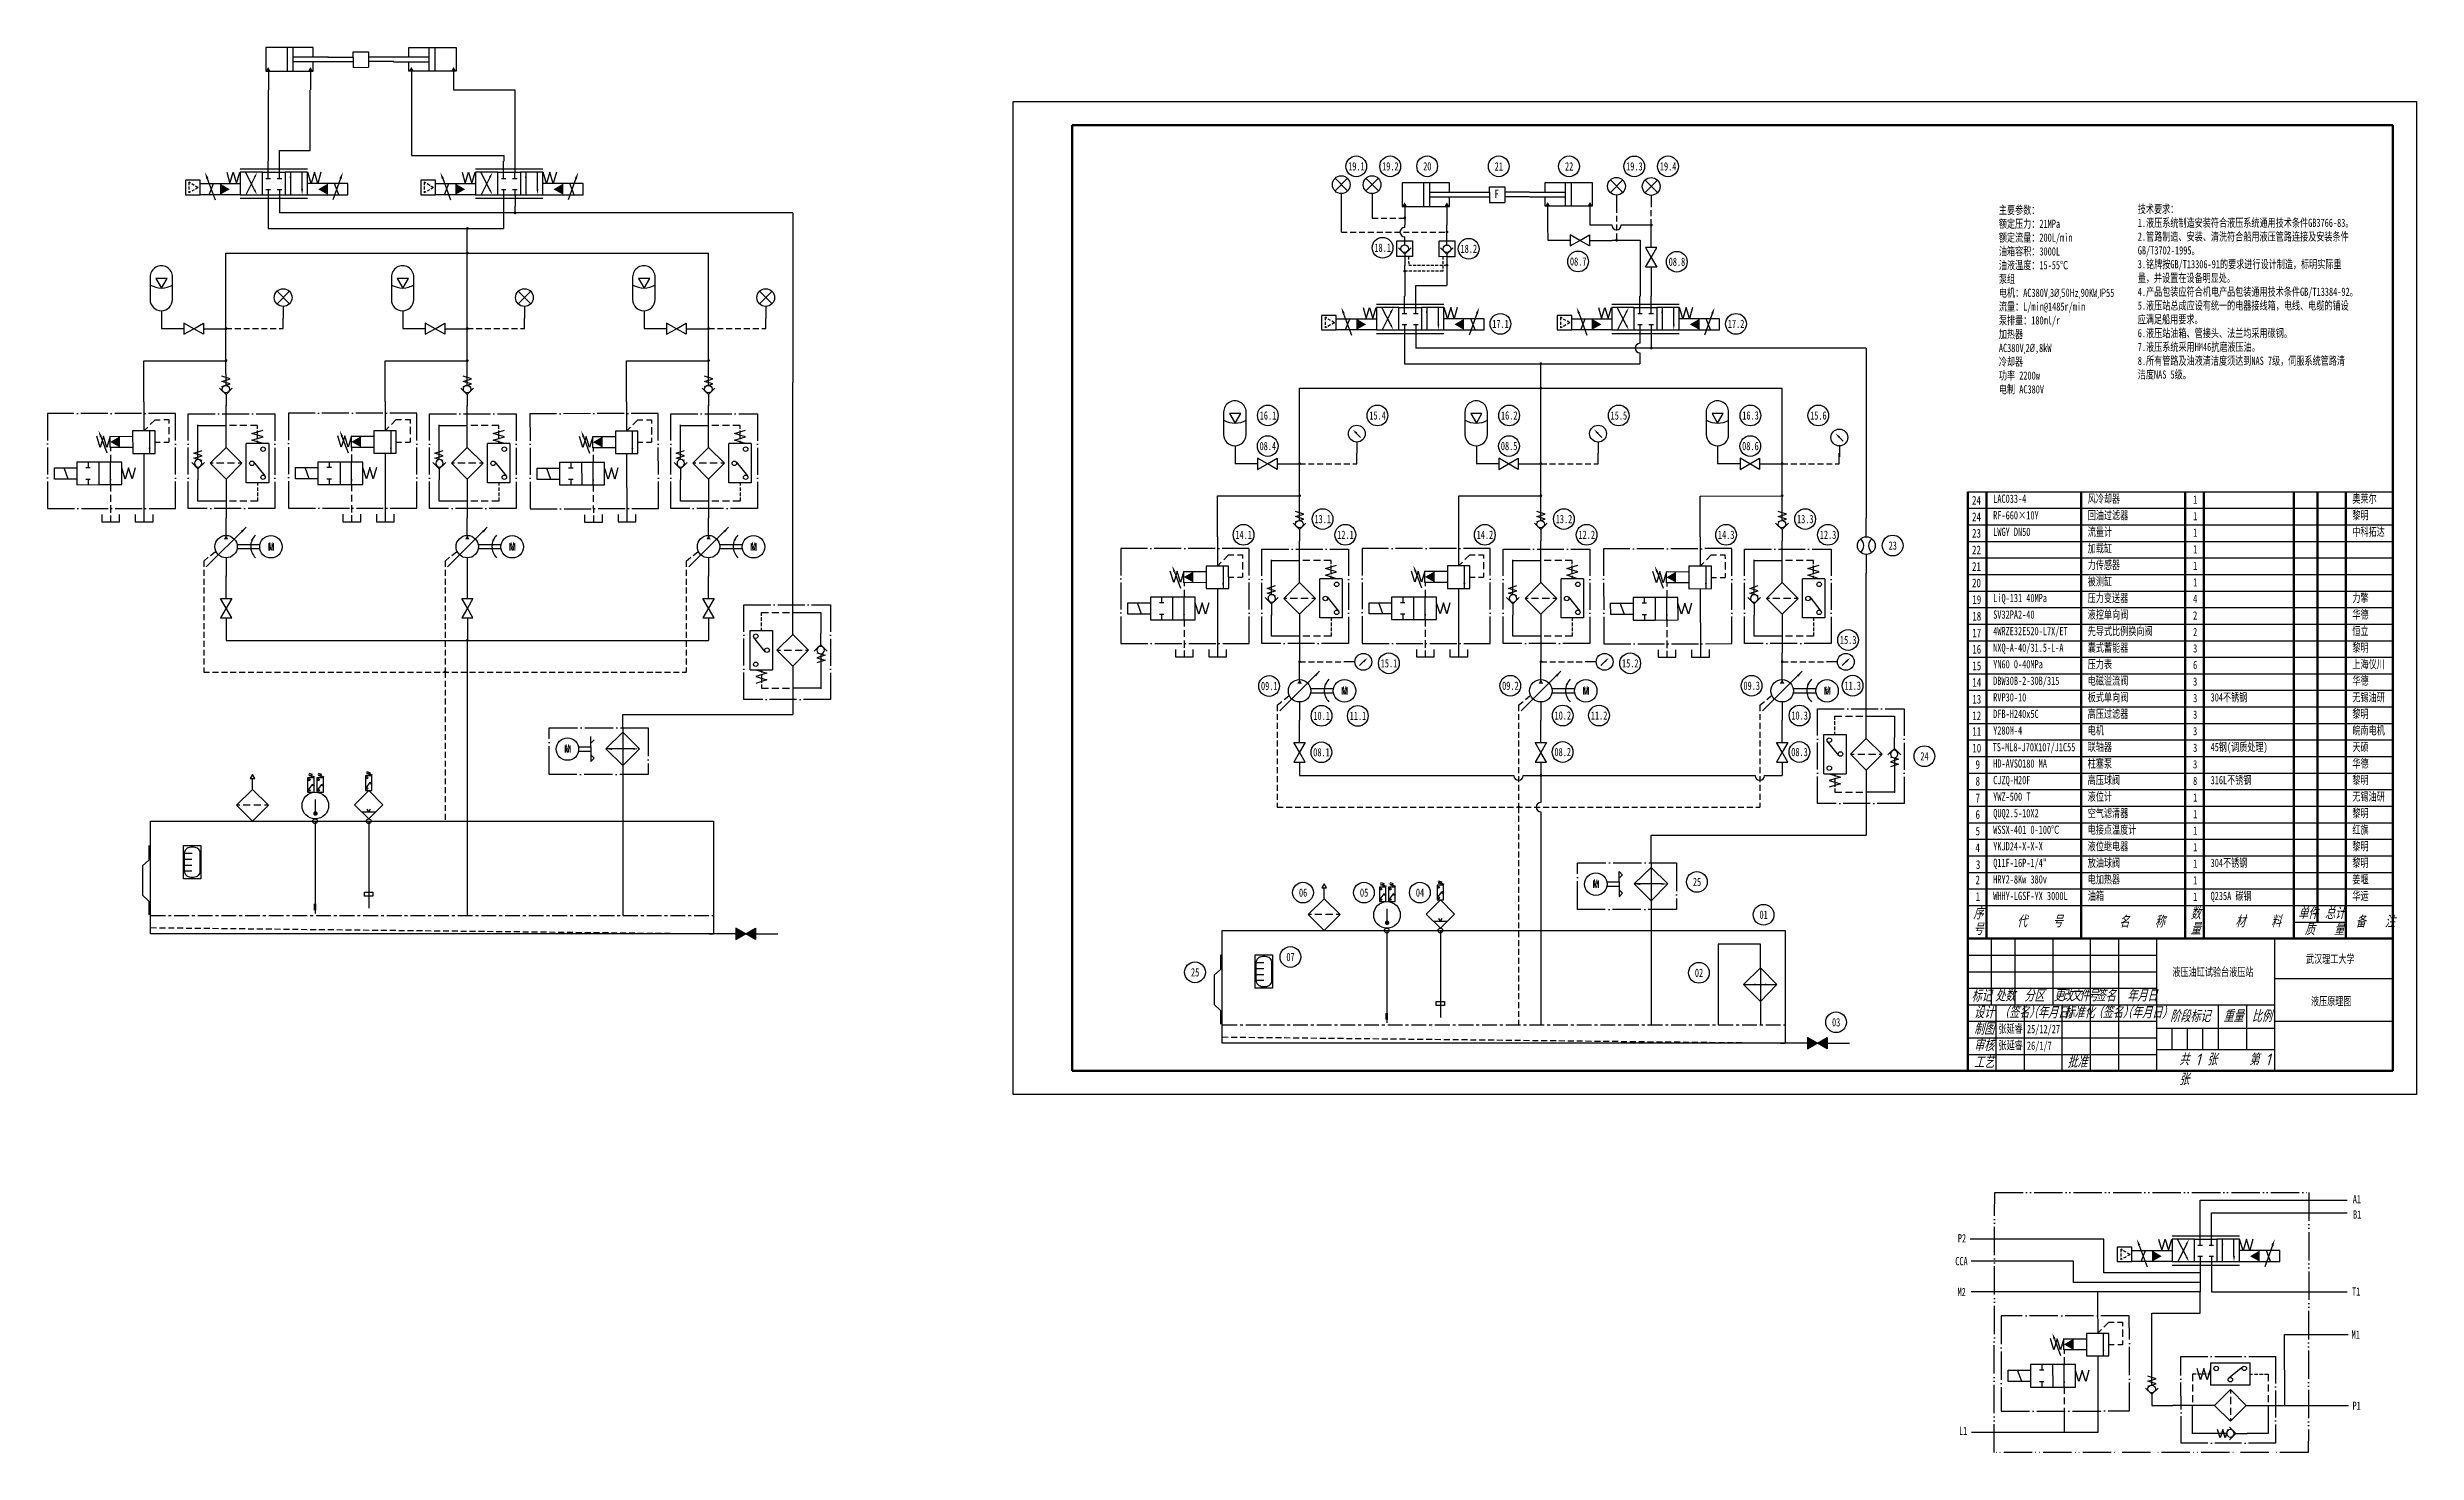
# Model space of a CAD drawing. Extents: x 245 to 8263, y -367 to 526.
# Drawn here: x 6835 to 7837, y -68 to 526 of the extents above; entities that cross this region are included whole.
import ezdxf
from ezdxf.enums import TextEntityAlignment as Align

# ---------------------------------------------------------------- set-up
doc = ezdxf.new("R2010")
doc.units = 0
doc.header["$LTSCALE"] = 5
doc.header["$MEASUREMENT"] = 0
for name, pattern in [('ACAD_ISO04W100', [30, 24, -3, 0, -3]), ('ACAD_ISO05W100', [33, 24, -3, 0, -3, 0, -3]), ('CENTER', [2, 1.25, -0.25, 0.25, -0.25]), ('HIDDEN', [0.375, 0.25, -0.125])]:
    doc.linetypes.add(name, pattern=pattern)
doc.layers.get('0').update_dxf_attribs({"linetype": 'CONTINUOUS'})
for name, color, linetype in [('11', 1, 'CONTINUOUS'), ('12', 2, 'CONTINUOUS'), ('16', 6, 'CONTINUOUS')]:
    doc.layers.add(name, color=color, linetype=linetype)
for name, color, linetype, lineweight in [('L7', 4, 'CONTINUOUS', 25), ('标注层', 7, 'CONTINUOUS', 25), ('符号 (ISO)', 7, 'CONTINUOUS', 25), ('粗实线', 7, 'CONTINUOUS', 50), ('细实线', 7, 'CONTINUOUS', 25)]:
    doc.layers.add(name, color=color, linetype=linetype, lineweight=lineweight)
doc.styles.add('GB 3.5', font='simfang.ttf', dxfattribs={"width": 0.7, "height": 3.5})
doc.styles.add('GB（5.0）', font='仿宋_GB2312.ttf', dxfattribs={"width": 0.75})
doc.styles.add('HZ', font='txt', dxfattribs={"bigfont": 'hztxt'})
doc.styles.add('样式 1', font='gbeitc.shx', dxfattribs={"height": 18, "bigfont": 'gbcbig.shx'})

msp = doc.modelspace()

# ---------------------------------------------------------------- texts
at = {"layer": '11', "linetype": 'ACAD_ISO04W100', "insert": (7447.0505, 465.6582), "char_height": 3.5, "width": 6.529823, "attachment_point": 1, "style": 'GB 3.5'}
msp.add_mtext('F', dxfattribs=at)
at = {"layer": '11', "char_height": 3.5, "attachment_point": 1, "style": 'GB 3.5'}
for s, insert, width in [('主要参数：\\P额定压力：21MPa\\P额定流量：200L/min\\P油箱容积：3000L\\P油液温度：15-55℃\\P泵组\\P电机：AC380V{\\fISOCPEUR|b0|i0|c0|p34;,}3{\\fISOCPEUR|b0|i0|c0|p34;%%C,50Hz,}90KW{\\fISOCPEUR|b0|i0|c0|p34;,IP}55\\P流量：L/min@1485r/min\\P泵排量：180ml/r\\P加热器\\PAC380V{\\fISOCPEUR|b0|i0|c0|p34;,}2{\\fISOCPEUR|b0|i0|c0|p34;%%C},8kW\\P冷却器\\P功率 2200w\\P电制 AC380V', (7660.4377, 458.8244), 53.937113), ('技术要求：\\P1.液压系统制造安装符合液压系统通用技术条件GB3766-83。\\P2.管路制造、安装、清洗符合船用液压管路连接及安装条件GB/T3702-1995。\\P3.铭牌按GB/T13306-91的要求进行设计制造，标明实际重量，并设置在设备明显处。\\P4.产品包装应符合机电产品包装通用技术条件GB/T13384-92。\\P5.液压站总成应设有统一的电器接线箱，电线、电缆的铺设应满足船用要求。\\P6.液压站油箱、管接头、法兰均采用碳钢。\\P7.液压系统采用HM46抗磨液压油。\\P8.所有管路及油液清洁度须达到NAS 7级，伺服系统管路清洁度NAS 5级。', (7719.2268, 459.2572), 90.299089), ('LAC033-4', (7658.0437, 336.7158), 44), ('风冷却器', (7698.0437, 336.7158), 44), ('奥莱尔', (7810.0437, 336.7158), 44), ('RF-660×10Y', (7658.0437, 329.7158), 44), ('LWGY DN50', (7658.0437, 322.7158), 44), ('流量计', (7698.0437, 322.7158), 44), ('回油过滤器', (7698.0437, 329.7158), 44), ('黎明', (7810.0437, 329.7158), 44), ('中科拓达', (7810.0437, 322.7158), 44), ('加载缸', (7698.0437, 315.7158), 44), ('被测缸', (7698.0437, 301.7158), 44), ('力传感器', (7698.0437, 308.7158), 44), ('LiQ-131 40MPa', (7658.0437, 294.7158), 44), ('压力变送器', (7698.0437, 294.7158), 44), ('力擎', (7810.0437, 294.7158), 44), ('4WRZE32E520-L7X/ET', (7658.0437, 280.7158), 44), ('SV32PA2-40', (7658.0437, 287.7158), 44), ('液控单向阀', (7698.0437, 287.7158), 44), ('先导式比例换向阀', (7698.0437, 280.7158), 44), ('恒立', (7810.0437, 280.7158), 44), ('华德', (7810.0437, 287.7158), 44), ('NXQ-A-40/31.5-L-A', (7658.0437, 273.7158), 44), ('囊式蓄能器', (7698.0437, 273.7158), 44), ('黎明', (7810.0437, 273.7158), 44), ('YN60 0-40MPa', (7658.0437, 266.7158), 44), ('压力表', (7698.0437, 266.7158), 44), ('上海仪川', (7810.0437, 266.7158), 44), ('DBW30B-2-30B/315', (7658.0437, 259.7158), 44), ('RVP30-10', (7658.0437, 252.7158), 44), ('板式单向阀', (7698.0437, 252.7158), 44), ('电磁溢流阀', (7698.0437, 259.7158), 44), ('304不锈钢', (7750.0437, 252.7158), 44), ('无锡油研', (7810.0437, 252.7158), 44), ('华德', (7810.0437, 259.7158), 44), ('DFB-H240x5C', (7658.0437, 245.7158), 44), ('高压过滤器', (7698.0437, 245.7158), 44), ('黎明', (7810.0437, 245.7158), 44), ('TS-ML8-J70X107/J1C55', (7657.8126, 231.6326), 44), ('Y280M-4', (7658.0437, 238.7158), 44), ('联轴器', (7698.0437, 231.7158), 44), ('电机', (7698.0437, 238.7158), 44), ('45钢(调质处理)', (7750.0437, 231.7158), 44), ('天硕', (7810.0437, 231.7158), 44), ('皖南电机', (7810.0437, 238.7158), 44), ('HD-AVSO180 MA', (7658.0437, 224.7158), 44), ('柱塞泵', (7698.0437, 224.7158), 44), ('华德', (7810.0437, 224.7158), 44), ('YWZ-500 T', (7658.0437, 210.7158), 44), ('CJZQ-H20F', (7658.0437, 217.7158), 44), ('液位计', (7698.0437, 210.7158), 44), ('高压球阀', (7698.0437, 217.7158), 44), ('316L不锈钢', (7750.0437, 217.7158), 44), ('黎明', (7810.0437, 217.7158), 44), ('无锡油研', (7810.0437, 210.7158), 44), ('QUQ2.5-10X2', (7658.0437, 203.7158), 44), ('空气滤清器', (7698.0437, 203.7158), 44), ('黎明', (7810.0437, 203.7158), 44), ('WSSX-401 0-100℃ ', (7658.0437, 196.7158), 44), ('电接点温度计', (7698.0437, 196.7158), 44), ('红旗', (7810.0437, 196.7158), 44), ('YKJD24-X-X-X', (7658.0437, 189.7158), 44), ('Q11F-16P-1/4"', (7658.0437, 182.7158), 44), ('放油球阀', (7698.0437, 182.7158), 44), ('液位继电器', (7698.0437, 189.7158), 44), ('304不锈钢', (7750.0437, 182.7158), 44), ('黎明', (7810.0437, 189.7158), 44), ('黎明', (7810.0437, 182.7158), 44), ('HRY2-8Kw 380v', (7658.0437, 175.7158), 44), ('电加热器', (7698.0437, 175.7158), 44), ('姜堰', (7810.0437, 175.7158), 44), ('WHHY-LGSF-YX 3000L', (7658.0437, 168.7158), 44), ('油箱', (7698.0437, 168.7158), 44), ('Q235A 碳钢', (7750.0437, 168.7158), 44), ('华运', (7810.0437, 168.7158), 44), ('武汉理工大学', (7790.4141, 142.0743), 50), ('液压油缸试验台液压站', (7733.8793, 136.5446), 50), ('液压原理图', (7792.5298, 124.1982), 50), ('张延睿', (7660.2973, 112.5623), 50), ('25/12/27', (7672.3231, 112.3964), 50), ('张延睿', (7660.2973, 105.5623), 50), ('26/1/7', (7672.3231, 105.3964), 50), ('A1', (7810.2158, 40.4923), 11.271123), ('B1', (7810.3367, 33.9662), 11.271123), ('P2', (7643.0659, 23.9163), 11.271123), ('CCA', (7641.9877, 14.2271), 11.271123), ('M2', (7642.9591, 1.2035), 11.271123), ('T1', (7809.8953, 1.3964), 11.271123), ('M1', (7809.7341, -16.82), 11.271123), ('P1', (7810.0973, -46.8857), 11.271123), ('L1', (7643.5776, -57.5484), 11.271123)]:
    msp.add_mtext(s, dxfattribs=dict(at, insert=insert, width=width))
at = {"layer": '11', "char_height": 3.5, "attachment_point": 7, "style": 'GB 3.5'}
for s, insert in [('1', (7742.64, 332.8441)), ('1', (7742.64, 325.8441)), ('1', (7742.64, 318.8441)), ('1', (7742.64, 311.8441)), ('1', (7742.64, 304.8441)), ('1', (7742.64, 297.8441)), ('4', (7742.64, 290.8441)), ('2', (7742.64, 283.8441)), ('3', (7742.64, 269.8441)), ('2', (7742.64, 276.8441)), ('6', (7742.64, 262.8441)), ('3', (7742.64, 255.8441)), ('3', (7742.64, 248.8441)), ('3', (7742.64, 241.8441)), ('3', (7742.64, 234.8441)), ('3', (7742.64, 227.8441)), ('3', (7742.64, 220.8441)), ('8', (7742.64, 213.8441)), ('1', (7742.64, 206.8441)), ('1', (7742.64, 199.8441)), ('1', (7742.64, 192.8441)), ('1', (7742.64, 185.8441)), ('1', (7742.64, 178.8441)), ('1', (7742.64, 171.8441)), ('1', (7742.64, 164.8441))]:
    msp.add_mtext(s, dxfattribs=dict(at, insert=insert))
at = {"layer": '16', "style": 'GB 3.5', "width": 0.7}
for s, p in [('19.1', (7388.5403, 475.5156)), ('19.2', (7402.8952, 475.5156)), ('20', (7418.543, 475.5295)), ('21', (7448.8239, 475.5295)), ('22', (7478.5777, 475.5156)), ('19.3', (7506.1852, 475.5017)), ('19.4', (7520.4601, 475.5156)), ('18.1', (7399.6589, 441.0975)), ('18.2', (7436.1114, 440.6591)), ('08.7', (7482.4123, 435.2996)), ('08.8', (7524.194, 435.1787)), ('17.1', (7449.5431, 408.8833)), ('17.2', (7549.2326, 408.8972)), ('16.1', (7351.1158, 370.1666)), ('15.4', (7397.5013, 370.1528)), ('16.2', (7453.2322, 370.1611)), ('15.5', (7499.6177, 370.1472)), ('16.3', (7555.3458, 370.1638)), ('15.6', (7584.0568, 370.15)), ('08.4', (7351.0637, 357.2222)), ('08.5', (7453.1801, 357.2167)), ('08.6', (7555.2937, 357.2194)), ('14.1', (7340.8196, 319.6923)), ('13.1', (7374.2822, 326.3395)), ('12.1', (7383.9115, 319.6923)), ('14.2', (7442.9304, 319.6923)), ('13.2', (7476.3931, 326.3395)), ('12.2', (7486.0223, 319.6923)), ('14.3', (7545.0413, 319.6923)), ('13.3', (7578.5039, 326.3395)), ('12.3', (7588.1332, 319.6923)), ('23', (7615.5422, 315.1365)), ('15.3', (7596.6693, 275.2038)), ('15.1', (7402.326, 265.3253)), ('15.2', (7504.4369, 265.3253)), ('09.1', (7351.6515, 255.7314)), ('09.2', (7453.7248, 255.8516)), ('09.3', (7555.8357, 255.8516)), ('11.3', (7598.6053, 255.8654)), ('10.1', (7373.8313, 243.1229)), ('11.1', (7389.1949, 243.109)), ('10.2', (7475.9046, 243.2431)), ('11.2', (7491.2682, 243.2292)), ('10.3', (7576.1284, 243.2431)), ('08.1', (7373.7793, 227.6933)), ('08.2', (7475.8526, 227.8135)), ('08.3', (7576.0764, 227.8135)), ('24', (7628.9722, 226.0388)), ('25', (7532.6882, 172.8562)), ('06', (7365.9902, 168.3443)), ('05', (7391.7869, 168.3443)), ('04', (7415.4549, 168.3443)), ('01', (7560.9049, 158.9877)), ('07', (7360.6475, 141.1201)), ('25', (7320.2787, 134.6394)), ('02', (7533.5425, 134.4322)), ('03', (7591.5791, 113.501))]:
    msp.add_text(s, height=3.5, dxfattribs=at).set_placement(p, align=Align.MIDDLE)
at = {"layer": '符号 (ISO)', "char_height": 3.7, "attachment_point": 7, "style": 'GB（5.0）'}
for s, insert in [('24', (7649.0819, 332.4421)), ('24', (7649.0819, 325.4421)), ('23', (7649.0819, 318.4421)), ('22', (7649.0819, 311.4421)), ('21', (7649.0819, 304.4421)), ('20', (7649.0819, 297.4421)), ('19', (7649.1885, 290.3987)), ('18', (7649.1885, 283.3552)), ('17', (7649.1885, 276.3118)), ('16', (7649.1885, 269.4007)), ('15', (7649.1885, 262.3573)), ('14', (7649.1885, 255.4019)), ('13', (7649.1885, 248.2224)), ('12', (7649.1885, 241.315)), ('11', (7649.1885, 234.7087)), ('10', (7649.1885, 227.5772)), ('9', (7650.5689, 220.6323)), ('8', (7650.5689, 213.5888)), ('7', (7650.5689, 206.5894)), ('6', (7650.5689, 199.5019)), ('5', (7650.5867, 192.5025)), ('4', (7650.5156, 185.5031)), ('3', (7650.711, 178.2841)), ('2', (7650.5334, 171.8875)), ('1', (7650.64, 164.8441))]:
    msp.add_mtext(s, dxfattribs=dict(at, insert=insert))
at = {"layer": '细实线', "char_height": 5, "attachment_point": 1, "style": '样式 1'}
for s, insert, width in [('序', (7649.5514, 162.0702), 25), ('数', (7741.5382, 162.0376), 25), ('单件', (7787.0055, 162.1544), 25), ('总计', (7798.3463, 162.1544), 25), ('号', (7649.5514, 155.4374), 25), ('代    号', (7668.0483, 158.6885), 25), ('名    称', (7711.2895, 158.5782), 25), ('量', (7741.5382, 155.6219), 25), ('材    料', (7760.4517, 158.6334), 25), ('质   量', (7789.8251, 155.4247), 25), ('备   注', (7811.3656, 158.5958), 25), ('标记', (7648.7933, 127.2173), 25), ('设计', (7649.86, 120.2173), 25), ('处数', (7658.7933, 127.3331), 25), ('（签名）', (7660.4258, 120.2641), 25), ('分区', (7671.1298, 127.2559), 25), ('（年月日）', (7672.6216, 120.1426), 25), ('{\\T0.85;更改文件号}', (7683.6331, 127.3717), 25), ('标准化', (7688.0995, 120.2559), 25), ('签名', (7701.3319, 127.2945), 25), ('（签名）', (7700.0737, 120.2641), 25), ('年月日 ', (7714.679, 127.2945), 25), ('（年月日）', (7712.4456, 120.1426), 25), ('制图', (7649.86, 113.2173), 25), ('阶段标记', (7732.8722, 118.5886), 25), ('重量', (7755.4025, 118.6374), 25), ('比例', (7767.4025, 118.6374), 25), ('审核', (7649.86, 106.2945), 25), ('共 1 张     第 1 张', (7736.7028, 100.3044), 38.957612), ('工艺', (7649.86, 99.1401), 25), ('批准', (7689.3319, 99.2559), 25)]:
    msp.add_mtext(s, dxfattribs=dict(at, insert=insert, width=width))

# ---------------------------------------------------------------- blocks, each defined once
blk = doc.blocks.new('空气滤清器')
at = {"layer": '11'}
for p, q in [((-7.1, 7.1), (0, 14.1)), ((0, 20.8), (-1, 19.1)), ((-1, 19.1), (1, 19.1)), ((1, 19.1), (0, 20.8)), ((0, 14.1), (0, 19.1)), ((0, 14.1), (7.1, 7.1)), ((0, 0), (-7.1, 7.1)), ((7.1, 7.1), (0, 0))]:
    blk.add_line(p, q, dxfattribs=at)
at = {"layer": '12'}
for p, q in [((-5.7, 7.1), (-7.1, 7.1)), ((-1, 7.1), (-4.2, 7.1)), ((3.8, 7.1), (0.6, 7.1)), ((7.1, 7.1), (5.4, 7.1))]:
    blk.add_line(p, q, dxfattribs=at)
blk = doc.blocks.new('截止阀')
at = {"layer": '11'}
for p, q in [((10, 0), (0, 0)), ((14.4, 0), (10, 2.5)), ((10, 2.5), (10, -2.5)), ((10, -2.5), (14.4, 0)), ((14.4, 0), (18.7, 2.5)), ((18.7, -2.5), (14.4, 0)), ((18.7, 2.5), (18.7, -2.5)), ((18.7, 0), (28.7, 0))]:
    blk.add_line(p, q, dxfattribs=at)
blk = doc.blocks.new('电液位计')
at = {"layer": '11'}
for p, q in [((0.5, -3.5), (3.9, -3.5)), ((0.5, -6.2), (3.8, -6.2)), ((0.5, -8.8), (3.8, -8.8)), ((0.5, -11.4), (3.8, -11.4))]:
    blk.add_line(p, q, dxfattribs=at)
blk.add_lwpolyline([(0, 0), (7.8, 0), (7.8, -14.9), (0, -14.9)], close=True, dxfattribs=at)
blk.add_lwpolyline([(3.3, -0.7), (4.5, -0.7, -0.414214), (7.3, -3.5), (7.3, -11.4, -0.414214), (4.5, -14.3), (3.3, -14.3, -0.414214), (0.5, -11.4), (0.5, -3.5, -0.414214)], format="xyb", close=True, dxfattribs=at)
blk = doc.blocks.new('液位继电器')
at = {"layer": '11'}
for p, q in [((0, 8), (-4, 4)), ((-0.7, 8.72), (0.43, 10.22)), ((0.49, 13), (-0.49, 13.3)), ((-0.49, 12.71), (0.49, 13)), ((0.49, 12.41), (-0.49, 12.71)), ((-0.49, 12.12), (0.49, 12.41)), ((-0.45, 12.94), (0.99, 12.41)), ((4, 4), (0, 8)), ((-4, 4), (0, 0)), ((-2, 2), (2, 2)), ((0, 2), (-0.47, 2.7)), ((0, 0), (4, 4)), ((0, 2), (0.47, 2.7))]:
    blk.add_line(p, q, dxfattribs=at)
blk.add_lwpolyline([(-0.92, 8), (0.92, 8), (0.92, 12.12), (-0.92, 12.12)], close=True, dxfattribs=at)
for centre in [(-0.49, 11.55), (-0.49, 8.57), (0.64, 10.06)]:
    blk.add_circle(centre, 0.26, dxfattribs=at)
blk.add_solid([(-0.48, 12.85), (-0.42, 13.03), (-0.98, 13.14)], dxfattribs=at)
blk = doc.blocks.new('电接点温度计')
at = {"layer": '11'}
for p, q in [((-1.93, 8.21), (-0.8, 9.7)), ((-0.75, 12.49), (-1.73, 12.79)), ((-1.73, 12.2), (-0.75, 12.49)), ((-0.75, 11.9), (-1.73, 12.2)), ((-1.73, 11.61), (-0.75, 11.9)), ((-1.69, 12.43), (-0.25, 11.9)), ((0.67, 8.21), (1.8, 9.7)), ((1.86, 12.49), (0.87, 12.79)), ((0.87, 11.61), (1.86, 11.9)), ((0.88, 12.2), (1.86, 12.49)), ((1.86, 11.9), (0.88, 12.2)), ((0.92, 12.43), (2.36, 11.9)), ((0.02, 1.52), (0.02, 5.49))]:
    blk.add_line(p, q, dxfattribs=at)
for points in [[(-2.16, 7.49), (-0.31, 7.49), (-0.31, 11.61), (-2.16, 11.61)], [(0.44, 7.49), (2.29, 7.49), (2.29, 11.61), (0.44, 11.61)]]:
    blk.add_lwpolyline(points, close=True, dxfattribs=at)
at = {"layer": '11', "const_width": 0.625}
blk.add_lwpolyline([(-0.29, 1.52, 1), (0.34, 1.52, 1)], format="xyb", close=True, dxfattribs=at)
at = {"layer": '11'}
for centre, radius in [((0, 3.75), 3.75), ((-1.73, 11.04), 0.26), ((-1.73, 8.05), 0.26), ((-0.6, 9.55), 0.26), ((0.88, 11.04), 0.26), ((0.88, 8.05), 0.26), ((2.01, 9.55), 0.26)]:
    blk.add_circle(centre, radius, dxfattribs=at)
for points in [[(-1.72, 12.34), (-1.65, 12.52), (-2.22, 12.62)], [(0.88, 12.34), (0.95, 12.52), (0.38, 12.62)]]:
    blk.add_solid(points, dxfattribs=at)
blk = doc.blocks.new('油箱组件')
at = {"layer": '11'}
h = blk.add_hatch(color=256, dxfattribs=at)
h.dxf.hatch_style = 1
h.paths.add_polyline_path([(70.1, 12.7), (69, 12.7), (69, 9.9), (70.1, 9.9)])
h = blk.add_hatch(color=256, dxfattribs=at)
h.dxf.hatch_style = 1
h.paths.add_polyline_path([(247.7, 2.4), (247.7, -2.4), (251.8, 0), (251.8, 0)])
h.paths.add_polyline_path([(251.8, 0), (251.8, 0), (255.9, -2.4), (255.9, 2.4)])
for p, q in [((69.6, 47.6), (69.6, 8.6)), ((92.3, 47.6), (92.3, 10.9))]:
    blk.add_line(p, q, dxfattribs=at)
blk.add_lwpolyline([(90.5, 17.6), (94.1, 17.6), (94.1, 15.9), (90.5, 15.9)], close=True, dxfattribs=at)
for centre in [(69.6, 47.6), (92.3, 47.6)]:
    blk.add_circle(centre, 1, dxfattribs=at)
at = {"layer": '12', "linetype": 'HIDDEN', "ltscale": 2}
blk.add_line((0, 2.6), (238.2, 0), dxfattribs=at)
at = {"layer": 'L7'}
for p, q in [((0, 47.6), (238.2, 47.6)), ((0, 0), (0, 47.6)), ((238.2, 47.6), (238.2, 0)), ((-0.8, 31.2), (-3.4, 28.7)), ((-0.8, 37.3), (-0.8, 31.2)), ((-3.4, 28.7), (-3.4, 16.4)), ((-3.4, 16.4), (-0.8, 13.8)), ((-0.8, 13.8), (-0.8, 8)), ((255.9, 0), (0, 0))]:
    blk.add_line(p, q, dxfattribs=at)
at = {"layer": 'L7', "linetype": 'CENTER'}
blk.add_line((0, 7.7), (238.2, 7.7), dxfattribs=at)
at = {"layer": '11'}
for name, p, xscale, yscale, zscale in [('空气滤清器', (43.1, 47.6), 0.95, 0.95, 0.95), ('电接点温度计', (69.7, 48.6), 1.5, 1.5, 1.5), ('液位继电器', (92.3, 48.6), 1.5, 1.5, 1.5), ('电液位计', (13.9, 37.4), 0.95, 0.95, 0.95), ('截止阀', (238.2, 0), 0.95, 0.95, 0.95)]:
    blk.add_blockref(name, p, dxfattribs=dict(at, xscale=xscale, yscale=yscale, zscale=zscale))
blk = doc.blocks.new('E型')
at = {"layer": '11'}
for p, q in [((1.5, 7.4), (3.5, 7.4)), ((1.5, 2.5), (3.5, 2.5)), ((2.5, 7.4), (2.5, 9.9)), ((2.5, 2.5), (2.5, 0)), ((6.5, 7.4), (8.5, 7.4)), ((6.5, 2.5), (8.5, 2.5)), ((7.5, 7.4), (7.5, 9.9)), ((7.5, 2.5), (7.5, 0))]:
    blk.add_line(p, q, dxfattribs=at)
blk = doc.blocks.new('FHYA10', base_point=(659.7, 112))
at = {"layer": '11'}
for p, q in [((653.7, 112), (655.1, 107)), ((655.1, 107), (656.6, 112)), ((656.6, 112), (658.1, 107)), ((658.1, 107), (659.6, 112))]:
    blk.add_line(p, q, dxfattribs=at)
blk = doc.blocks.new('先导式比例换向阀')
at = {"layer": '11'}
for p, q in [((-28.9, 10.9), (-35.1, 10.9)), ((-35.1, 10.9), (-35.1, 4.8)), ((-28.9, 4.8), (-28.9, 10.9)), ((-25.8, 11.6), (-22.5, 2.6)), ((-11.9, 15.7), (16.6, 15.7)), ((-11.9, 14.3), (-11.9, 4.8)), ((-2.4, 14.3), (-11.9, 14.3)), ((-5.8, 6.9), (-9.6, 14.3)), ((-5.8, 12.1), (-9.5, 4.8)), ((-2.4, 4.8), (-2.4, 14.3)), ((-2.3, 14.3), (7.2, 14.3)), ((0, 14.3), (0, 19)), ((4.8, 14.3), (4.8, 19)), ((16.6, 14.3), (7.1, 14.3)), ((7.1, 14.3), (7.1, 4.8)), ((9.5, 4.8), (9.5, 14.3)), ((14.3, 7.2), (14.3, 14.3)), ((16.6, 4.8), (16.6, 14.3)), ((30.6, 11.6), (27.3, 2.6)), ((-35.1, 4.8), (-28.9, 4.8)), ((-28.9, 9.5), (-20.4, 9.5)), ((-28.9, 4.8), (-28.9, 9.5)), ((-20.4, 4.8), (-28.9, 4.8)), ((-25, 4.8), (-23.2, 9.5)), ((-20.4, 9.5), (-11.9, 9.5)), ((-11.9, 4.8), (-20.4, 4.8)), ((-11.9, 4.8), (-2.4, 4.8)), ((-11.9, 3.3), (16.6, 3.3)), ((-2.3, 4.8), (7.2, 4.8)), ((0, 4.8), (0, 0)), ((4.8, 4.8), (4.8, 0)), ((7.1, 4.8), (16.6, 4.8)), ((25.2, 9.5), (16.7, 9.5)), ((16.7, 4.8), (25.2, 4.8)), ((33.7, 9.5), (25.2, 9.5)), ((25.2, 4.8), (33.7, 4.8)), ((29.8, 4.8), (28, 9.5)), ((33.7, 4.8), (33.7, 9.5))]:
    blk.add_line(p, q, dxfattribs=at)
at = {"layer": '11', "linetype": 'HIDDEN'}
for p, q in [((-33.6, 10.1), (-33.6, 5.6)), ((-29.7, 7.8), (-33.6, 10.1)), ((-29.7, 7.8), (-33.6, 5.6))]:
    blk.add_line(p, q, dxfattribs=at)
at = {"layer": '12'}
for points in [[(-25.3, 11.8), (-26.2, 11.5), (-26.8, 14.3)], [(-6.2, 12.3), (-5.5, 12), (-4.7, 14.3)], [(9, 11.9), (9.8, 11.9), (9.4, 14.3)], [(30.1, 11.8), (31, 11.5), (31.6, 14.3)], [(-20.4, 4.8), (-16.3, 7.1), (-20.4, 9.5)], [(-5.5, 7.1), (-6.2, 6.7), (-4.8, 4.8)], [(14.7, 7.2), (13.9, 7.2), (14.3, 4.8)], [(25.2, 4.8), (21.1, 7.1), (25.2, 9.5)]]:
    blk.add_solid(points, dxfattribs=at)
at = {"layer": '11', "xscale": 0.95, "yscale": 0.95, "zscale": 0.95}
blk.add_blockref('E型', (-2.4, 4.7), dxfattribs=at)
at = {"layer": '16', "yscale": 0.95, "zscale": 0.95}
for p, xscale in [((-11.9, 14.3), 0.95), ((16.6, 14.3), -0.95)]:
    blk.add_blockref('FHYA10', p, dxfattribs=dict(at, xscale=xscale))
blk = doc.blocks.new('电动机')
at = {"layer": '11'}
blk.add_circle((0, -0.1), 5, dxfattribs=at)
at = {"layer": '11', "style": 'HZ'}
blk.add_text('M', height=3.2, dxfattribs=at).set_placement((0.1, -0.1), align=Align.MIDDLE)
blk = doc.blocks.new('单向变量液压泵')
at = {"layer": '11'}
for p, q in [((8.8, 21.8), (-8.9, 4.1)), ((-0.1, 18), (-0.1, 26)), ((4.8, 14.1), (14.9, 14.1)), ((14.9, 12.1), (4.8, 12.1)), ((-0.1, 8), (-0.1, 0))]:
    blk.add_line(p, q, dxfattribs=at)
blk.add_circle((-0.1, 13.1), 5, dxfattribs=at)
blk.add_arc((17.9, 13.2), 7.03, 134.6929, 225.3648, dxfattribs=at)
at = {"layer": '12'}
for points in [[(6.5, 20.1), (7.2, 19.4), (8.9, 21.8)], [(-0.1, 18.1), (-1.1, 16.3), (0.9, 16.3)], [(10.9, 16), (11.7, 15.5), (12.9, 18.2)]]:
    blk.add_solid(points, dxfattribs=at)
blk = doc.blocks.new('变量泵')
at = {"layer": '11', "xscale": 0.95, "yscale": 0.95, "zscale": 0.95}
for name, p in [('单向变量液压泵', (0.1, -24.7)), ('电动机', (19, -12.2))]:
    blk.add_blockref(name, p, dxfattribs=at)
at = {"layer": '11', "insert": (18.2, -10.4), "char_height": 3.5, "width": 3.86, "attachment_point": 1, "style": 'GB 3.5'}
blk.add_mtext('M', dxfattribs=at)
blk = doc.blocks.new('过滤器')
at = {"layer": '11'}
for p, q in [((10.1, 0), (17.2, 7.1)), ((17.2, -7), (10.1, 0)), ((17.2, 7.1), (24.2, 0)), ((24.2, 0), (17.2, -7)), ((10.1, 0), (0.1, 0)), ((24.2, 0), (34.2, 0))]:
    blk.add_line(p, q, dxfattribs=at)
at = {"layer": '12'}
for p, q in [((17.2, 7.1), (17.2, 5.4)), ((17.2, 3.8), (17.2, 0.6)), ((17.2, -1), (17.2, -4.2)), ((17.2, -5.7), (17.2, -7))]:
    blk.add_line(p, q, dxfattribs=at)
blk = doc.blocks.new('单向阀（简易符号）带弹簧')
at = {"layer": '11'}
for p, q in [((1.9, 11.9), (-1.8, 13.1)), ((-1.8, 10.8), (1.9, 11.9)), ((1.9, 9.7), (-1.8, 10.8)), ((0, 9.2), (0, 14.2)), ((-2.9, 7.8), (0, 5)), ((-1.8, 8.6), (1.9, 9.7)), ((0, 5), (2.8, 7.8)), ((0, 5), (0, 0))]:
    blk.add_line(p, q, dxfattribs=at)
blk.add_circle((-0.1, 7.4), 1.67, dxfattribs=at)
blk = doc.blocks.new('5236', base_point=(344.9, 43))
at = {"layer": '11'}
for p, q in [((342, 47.9), (343.5, 42.9)), ((343.5, 42.9), (345, 47.9)), ((345, 47.9), (346.5, 42.9)), ((346.5, 42.9), (348, 47.9))]:
    blk.add_line(p, q, dxfattribs=at)
blk = doc.blocks.new('回油过滤器')
at = {"layer": '11'}
for p, q in [((0, -7.1), (0, 0)), ((0, -7.4), (12.5, -7.4)), ((12.5, -7.4), (12.5, -16.8)), ((-19, -15.5), (-9, -15.5)), ((-19, -33), (-19, -15.5)), ((-12.3, -24.9), (-17.3, -18.6)), ((-9, -15.5), (-9, -33)), ((12.5, -31), (12.5, -41.4)), ((-19, -33), (-9, -33)), ((12.5, -41.1), (0, -41.1)), ((0, -41.3), (0, -49.9))]:
    blk.add_line(p, q, dxfattribs=at)
for centre in [(-16.5, -18), (-16.5, -30.5), (-11.5, -24.2)]:
    blk.add_circle(centre, 1, dxfattribs=at)
at = {"layer": '12'}
for p, q in [((-14, -9), (-14, -7.4)), ((-14, -13.5), (-14, -11.9)), ((-14, -15.4), (-14, -14.3))]:
    blk.add_line(p, q, dxfattribs=at)
at = {"layer": '12', "linetype": 'HIDDEN', "ltscale": 2.5}
for p, q in [((-14, -7.4), (0, -7.4)), ((-14, -11.2), (-14, -9.6)), ((-14, -33), (-14, -34.2)), ((-14, -35), (-14, -36.6)), ((-14, -37.2), (-14, -38.8)), ((-14, -39.5), (-14, -41.1)), ((-14, -41.1), (0, -41.1))]:
    blk.add_line(p, q, dxfattribs=at)
at = {"layer": '12', "linetype": 'ACAD_ISO04W100', "ltscale": 0.1}
blk.add_lwpolyline([(-21.8, -4.1), (16.8, -4.1), (16.8, -46.2), (-21.8, -46.2)], close=True, dxfattribs=at)
at = {"layer": '11', "rotation": 90}
blk.add_blockref('过滤器', (0, -41.4), dxfattribs=at)
at = {"layer": '11', "xscale": -1}
for name, p, rotation in [('单向阀（简易符号）带弹簧', (12.5, -16.8), 180), ('5236', (-11.6, -35.9), 89.93440482208143)]:
    blk.add_blockref(name, p, dxfattribs=dict(at, rotation=rotation))
blk = doc.blocks.new('5171', base_point=(201.3, 88.5))
at = {"layer": '11'}
for p, q in [((201.4, 88.4), (201.4, 93.4)), ((213.4, 88.4), (201.4, 88.4)), ((213.4, 93.4), (213.4, 88.4))]:
    blk.add_line(p, q, dxfattribs=at)
blk = doc.blocks.new('先导式电磁溢流阀')
at = {"layer": '11'}
for p, q in [((14.1, 5.1), (14.1, -7.9)), ((9.1, -7.9), (19.1, -7.9)), ((9.1, -17.9), (9.1, -7.9)), ((11.6, -7.9), (11.6, -17.9)), ((19.1, -7.9), (19.1, -17.9)), ((29.1, -10.3), (19.1, -10.3)), ((29.1, -10.2), (30.6, -15.2)), ((29.1, -15.3), (29.1, -10.3)), ((30.6, -15.2), (32.1, -10.2)), ((33.3, -10.4), (30.6, -17.7)), ((32.1, -10.2), (33.6, -15.2)), ((33.6, -15.2), (35.1, -10.2)), ((19.1, -17.9), (9.1, -17.9)), ((14.1, -17.9), (14.1, -48.3)), ((19.1, -15.3), (29.1, -15.3)), ((18, -24.3), (19.4, -29.3)), ((19.4, -29.3), (20.9, -24.3)), ((20.9, -24.3), (22.4, -29.3)), ((22.4, -29.3), (24, -24.3)), ((24, -31.8), (24, -21.8)), ((24, -21.8), (44, -21.8)), ((29, -31.8), (29, -21.8)), ((34, -31.7), (34, -21.7)), ((38, -24.3), (40, -24.3)), ((40, -29.3), (38, -29.3)), ((39, -21.8), (39, -24.3)), ((39, -29.3), (39, -31.8)), ((44, -21.8), (44, -31.8)), ((54, -24.3), (44, -24.3)), ((44, -29.3), (54, -29.3)), ((47.9, -29.3), (49.7, -24.3)), ((54, -29.3), (54, -24.3)), ((34, -31.8), (24, -31.8)), ((44, -31.8), (34, -31.8))]:
    blk.add_line(p, q, dxfattribs=at)
at = {"layer": '12'}
for p, q in [((3, -2.9), (3, -4.6)), ((5.2, -2.9), (3, -2.9)), ((3, -6.2), (3, -9.4)), ((9.1, -2.9), (6.8, -2.9)), ((11.3, -5.1), (9.1, -2.9)), ((14.1, -7.9), (12.4, -6.2)), ((3, -11), (3, -12.9)), ((5.2, -12.9), (3, -12.9)), ((9.1, -12.9), (6.8, -12.9)), ((29, -15.2), (29, -16.9)), ((29, -18.5), (29, -21.7)), ((29, -31.5), (29, -34.8)), ((29, -36.4), (29, -39.4)), ((29, -41), (29, -44.3)), ((29, -45.5), (29, -48.4))]:
    blk.add_line(p, q, dxfattribs=at)
at = {"layer": '12', "linetype": 'ACAD_ISO04W100', "ltscale": 0.1}
blk.add_lwpolyline([(0, -0.1), (57.1, -0.1), (57.1, -42.4), (0, -42.4)], close=True, dxfattribs=at)
at = {"layer": '12'}
for points in [[(24.8, -15.2), (29.1, -12.8), (24.8, -10.3)], [(32.8, -10.3), (33.7, -10.6), (34.3, -7.7)], [(11.1, -15.4), (12, -15.4), (11.5, -17.9)], [(29.4, -29.3), (28.6, -29.3), (29, -31.8)]]:
    blk.add_solid(points, dxfattribs=at)
at = {"layer": '11', "xscale": 0.66, "yscale": 0.66, "zscale": 0.66}
for p in [(10, -48.3), (24.9, -48.3)]:
    blk.add_blockref('5171', p, dxfattribs=at)
blk = doc.blocks.new('5172', base_point=(208.3, 41.1))
at = {"layer": '11'}
for p, q in [((213.1, 46.7), (203.1, 46.7)), ((203.1, 36.7), (213.1, 36.7))]:
    blk.add_line(p, q, dxfattribs=at)
for centre, start, end in [((203.1, 41.7), 90, 270), ((213.1, 41.7), 270, 90)]:
    blk.add_arc(centre, 5, start, end, dxfattribs=at)
blk = doc.blocks.new('FHYF27')
at = {"layer": '11'}
blk.add_line((0, 8), (0, 0), dxfattribs=at)
blk.add_lwpolyline([(2.5, 22.4), (-2.5, 22.4), (0, 18.1)], close=True, dxfattribs=at)
blk.add_arc((0, 28.1), 10, 240.1609, 299.8391, dxfattribs=at)
at = {"layer": '11', "rotation": 90}
blk.add_blockref('5172', (0.5, 18.2), dxfattribs=at)
blk = doc.blocks.new('压力指示器')
at = {"layer": '11'}
for p, q in [((-2.7, 6.2), (2.6, 11.5)), ((-2.7, 11.5), (2.6, 6.2)), ((-0.1, 5.1), (-0.1, 0.1))]:
    blk.add_line(p, q, dxfattribs=at)
blk.add_circle((-0.1, 8.8), 3.75, dxfattribs=at)
blk = doc.blocks.new('风冷却器')
at = {"layer": '11'}
for p, q in [((12.4, -8), (17.6, -8)), ((12.4, -9.9), (17.6, -9.9)), ((17.6, -8), (17.6, -3.7)), ((17.6, -6.5), (19, -5.1)), ((17.6, -8), (17.6, -9.9)), ((17.6, -9.9), (17.6, -14.3)), ((24, -8.9), (31.1, -1.9)), ((31.1, -16), (24, -8.9)), ((35.6, -8.9), (24.1, -8.9)), ((31.1, -0.1), (31.1, -14.2)), ((31.1, -1.9), (38.2, -8.9)), ((38.2, -8.9), (31.1, -16)), ((17.6, -11.4), (19, -12.8)), ((17.6, -14.3), (19, -12.8)), ((31.1, -14.2), (31.1, -19.2))]:
    blk.add_line(p, q, dxfattribs=at)
at = {"layer": '12', "linetype": 'ACAD_ISO04W100', "ltscale": 0.1}
blk.add_lwpolyline([(0, 0), (41.9, 0), (41.9, -19.7), (0, -19.7)], close=True, dxfattribs=at)
at = {"layer": '12'}
for points in [[(26.6, -9.4), (26.6, -8.5), (24.1, -8.9)], [(35.6, -8.5), (35.6, -9.3), (38.1, -8.9)]]:
    blk.add_solid(points, dxfattribs=at)
at = {"layer": '11', "xscale": 0.95, "yscale": 0.95, "zscale": 0.95}
blk.add_blockref('电动机', (7.7, -8.9), dxfattribs=at)
at = {"layer": '11', "insert": (6.8, -7), "char_height": 3.5, "width": 4.861, "attachment_point": 1, "style": 'GB 3.5'}
blk.add_mtext('M', dxfattribs=at)
blk = doc.blocks.new('单活塞杆缸')
at = {"layer": '11'}
for p, q in [((18.9, 18), (-1.1, 18)), ((-1.1, 18), (-1.1, 8)), ((7.9, 18), (7.9, 8)), ((10.4, 18), (10.4, 8)), ((25.4, 14), (10.4, 14)), ((25.4, 12), (10.4, 12)), ((18.9, 14), (18.9, 18)), ((18.9, 8), (18.9, 12)), ((-1.1, 8), (18.9, 8)), ((0, 8.1), (0, 0.1)), ((17.8, 8.1), (17.8, 0.1))]:
    blk.add_line(p, q, dxfattribs=at)
at = {"layer": '12'}
for points in [[(-1.1, 8.1), (-0.1, 9.8), (0.9, 8.1)], [(16.8, 8.1), (17.8, 9.8), (18.8, 8.1)]]:
    blk.add_solid(points, dxfattribs=at)
blk = doc.blocks.new('圆点')
at = {"layer": '12', "const_width": 0.625}
blk.add_lwpolyline([(-0.3, 0.1, 1), (0.3, 0.1, 1)], format="xyb", close=True, dxfattribs=at)
blk = doc.blocks.new('流量计')
at = {"layer": '11'}
for p, q in [((8, 0), (0, 0)), ((15.5, 0), (23.5, 0))]:
    blk.add_line(p, q, dxfattribs=at)
blk.add_circle((11.8, 0), 3.75, dxfattribs=at)
for centre, start, end in [((11.8, 4.7), 219.2965, 320.7035), ((11.8, -4.8), 39.2965, 140.7035)]:
    blk.add_arc(centre, 3.75, start, end, dxfattribs=at)
blk = doc.blocks.new('压力表')
at = {"layer": '11'}
for p, q in [((-0.8, 9.5), (1.7, 7)), ((0, 5), (0, 0))]:
    blk.add_line(p, q, dxfattribs=at)
blk.add_circle((0, 8.7), 3.75, dxfattribs=at)
at = {"layer": '12'}
blk.add_solid([(-0.3, 8.5), (0.3, 9.1), (-1.8, 10.6)], dxfattribs=at)
blk = doc.blocks.new('加热器')
at = {"layer": '11'}
for p, q in [((0, 24.2), (0, 34.2)), ((-7, 17.1), (0, 24.2)), ((0, 24.2), (7.1, 17.1)), ((0, 24.1), (0, 10)), ((7.1, 17.1), (-7, 17.1)), ((0, 10), (-7, 17.1)), ((7.1, 17.1), (0, 10)), ((0, 10), (0, 0))]:
    blk.add_line(p, q, dxfattribs=at)
at = {"layer": '12'}
for points in [[(-2.5, 17.5), (-2.5, 16.7), (0, 17.1)], [(2.5, 16.7), (2.5, 17.5), (0, 17.1)]]:
    blk.add_solid(points, dxfattribs=at)

# ---------------------------------------------------------------- linework, layer by layer
msp.add_line((7667.6853, 148.9604), (7687.6724, 148.9604))
at = {"layer": '11'}
for p, q in [((6953.2441, 521.7055), (6963.9532, 521.7055)), ((6963.9532, 521.7055), (6963.9532, 523.9991)), ((6963.9532, 523.9991), (6970.4741, 523.9991)), ((6963.9532, 521.7055), (6963.9591, 517.4119)), ((6970.4741, 523.9991), (6970.4831, 517.4208)), ((6970.477, 521.8554), (6981.1862, 521.8554)), ((6970.477, 521.8554), (6970.477, 519.8554)), ((6963.9532, 519.7055), (6953.2441, 519.7055)), ((6963.9577, 517.4119), (6970.4786, 517.4208)), ((6981.1862, 519.8554), (6970.477, 519.8554)), ((6928.079, 477.7692), (6928.079, 507.7422)), ((6945.8241, 482.228), (6945.8241, 507.7)), ((6988.6061, 507.8499), (6988.6061, 480.1693)), ((7006.4309, 507.8763), (7006.4309, 507.8763)), ((7006.4309, 507.8763), (7032.4235, 507.8763)), ((7032.4235, 507.8763), (7032.4235, 477.7692)), ((6932.8116, 477.7692), (6932.8116, 482.228)), ((6932.8116, 482.228), (6945.8241, 482.228)), ((6988.6061, 480.1693), (7027.6909, 480.1693)), ((7027.6909, 480.1693), (7027.6909, 477.7692)), ((7434.4604, 464.5589), (7444.8517, 464.5589)), ((7444.8517, 462.5589), (7434.4604, 462.5589)), ((7444.8517, 464.5589), (7444.8517, 466.8526)), ((7444.8517, 466.8526), (7451.3726, 466.8526)), ((7444.8517, 464.5589), (7444.8576, 460.2653)), ((7451.3726, 466.8526), (7451.3816, 460.2742)), ((7451.3755, 464.7088), (7461.8578, 464.7088)), ((7451.3755, 464.7088), (7451.3755, 462.7088)), ((7461.8578, 462.7088), (7451.3755, 462.7088)), ((6928.0414, 458.7289), (6928.0414, 449.209)), ((6932.8116, 458.7289), (6932.8116, 455.8287)), ((7150.0094, 455.8287), (6932.8116, 455.8287)), ((7027.6533, 458.7289), (7027.6533, 449.209)), ((7032.4235, 458.7289), (7032.4235, 455.8287)), ((7150.0094, 455.8287), (7150.0094, 384.0703)), ((7382.1657, 447.7416), (7382.1657, 459.0783)), ((7395.2146, 459.0783), (7395.2146, 453.6404)), ((7444.8562, 460.2653), (7451.3771, 460.2742)), ((6928.0414, 449.209), (7027.6533, 449.209)), ((7012.2346, 438.8213), (7012.2346, 449.209)), ((7405.6702, 437.4006), (7405.6702, 444.0506)), ((7405.6702, 444.0506), (7412.3202, 444.0506)), ((7408.9888, 449.7416), (7408.9888, 450.6621)), ((7408.9888, 442.4055), (7408.9888, 445.7416)), ((7412.3202, 444.0506), (7412.3202, 437.4006)), ((7423.5515, 437.3341), (7423.5515, 443.9841)), ((7423.5515, 443.9841), (7430.2015, 443.9841)), ((7426.8701, 442.339), (7426.8701, 450.6621)), ((7430.2015, 443.9841), (7430.2015, 437.3341)), ((7469.448, 450.7297), (7469.5046, 444.2451)), ((7487.3294, 450.7297), (7496.6399, 450.7297)), ((7496.768, 444.2451), (7508.5894, 444.2451)), ((7500.6399, 450.7297), (7513.322, 450.7297)), ((7508.5894, 444.2451), (7508.5894, 423.0227)), ((6910.1237, 420.4265), (6910.1237, 438.8213)), ((6910.1237, 438.8213), (7114.3455, 438.8213)), ((7012.2346, 393.3442), (7012.2346, 438.8213)), ((7114.3455, 420.4265), (7114.3455, 438.8213)), ((7408.9951, 437.4231), (7405.6702, 437.4006)), ((7406.29, 441.0975), (7408.977, 438.4105)), ((7408.977, 438.4105), (7411.664, 441.0975)), ((7408.9775, 438.4133), (7408.9775, 433.6633)), ((7408.9775, 431.2639), (7408.9775, 433.6633)), ((7408.9775, 431.2639), (7408.9775, 420.6227)), ((7412.3202, 437.4006), (7408.9954, 437.3781)), ((7426.8765, 437.3566), (7423.5515, 437.3341)), ((7424.1714, 441.031), (7426.8584, 438.344)), ((7426.8589, 438.3468), (7426.7813, 425.0815)), ((7426.8584, 438.344), (7429.5454, 441.031)), ((7430.2015, 437.3341), (7426.8768, 437.3116)), ((7413.7101, 420.6227), (7413.7101, 425.0815)), ((7413.7101, 425.0815), (7426.7226, 425.0815)), ((7508.5894, 423.0227), (7508.5894, 420.6227)), ((7513.332, 423.451), (7513.322, 420.6227)), ((6910.1237, 393.3442), (6910.1237, 420.4265)), ((6934.3525, 406.8854), (6934.3525, 411.3335)), ((7036.4634, 406.8854), (7036.4634, 411.3335)), ((7114.3455, 393.3442), (7114.3455, 420.4265)), ((7138.5742, 406.8854), (7138.5742, 411.3335)), ((7513.322, 420.6227), (7513.322, 420.6227)), ((7408.9399, 401.5824), (7408.9399, 392.0624)), ((7413.7101, 401.5824), (7413.7101, 398.6821)), ((7508.5518, 401.5824), (7508.5518, 400.6821)), ((7513.322, 401.5824), (7513.322, 398.6821)), ((6875.4068, 393.308), (6910.1237, 393.3442)), ((6875.4068, 376.0045), (6875.4068, 393.308)), ((6910.1237, 387.7663), (6910.1237, 393.3442)), ((6977.4996, 393.3442), (7012.2346, 393.3442)), ((6977.4996, 376.0459), (6977.4996, 393.3442)), ((7012.2346, 387.7663), (7012.2346, 393.3442)), ((7079.6595, 393.2463), (7114.3455, 393.3442)), ((7079.6595, 375.9338), (7079.6595, 393.2463)), ((7114.3455, 387.7663), (7114.3455, 393.3442)), ((7408.9399, 392.0624), (7500.7047, 392.0766)), ((7515.322, 398.6821), (7413.7101, 398.6821)), ((7466.5737, 381.6747), (7466.5737, 392.0624)), ((7500.7047, 392.0724), (7508.5518, 392.0724)), ((7508.5518, 396.6821), (7508.5518, 392.0624)), ((7604.3485, 398.6821), (7515.322, 398.6821)), ((7604.3485, 398.6821), (7604.3485, 326.9238)), ((7150.0094, 293.9172), (7150.0094, 384.0703)), ((7364.4628, 363.2799), (7364.4628, 381.6747)), ((7364.4628, 381.6747), (7568.6845, 381.6747)), ((7466.5737, 336.1976), (7466.5737, 381.6747)), ((7568.6845, 363.2799), (7568.6845, 381.6747)), ((7364.4628, 336.1976), (7364.4628, 363.2799)), ((7568.6845, 336.1976), (7568.6845, 363.2799)), ((7388.6916, 349.7388), (7388.6916, 354.187)), ((7490.8024, 349.7388), (7490.8024, 354.187)), ((7592.9133, 349.7388), (7592.9133, 354.187)), ((7329.7459, 336.1614), (7364.4628, 336.1976)), ((7329.7459, 318.8579), (7329.7459, 336.1614)), ((7364.4628, 330.6197), (7364.4628, 336.1976)), ((7431.8387, 336.1976), (7466.5737, 336.1976)), ((7431.8387, 318.8994), (7431.8387, 336.1976)), ((7466.5737, 330.6197), (7466.5737, 336.1976)), ((7533.9986, 336.0997), (7568.6845, 336.1976)), ((7533.9986, 318.7873), (7533.9986, 336.0997)), ((7568.6845, 330.6197), (7568.6845, 336.1976)), ((7604.3485, 246.1018), (7604.3485, 303.4383)), ((6910.1563, 275.0082), (7114.3781, 275.0082)), ((7012.2672, 275.0082), (7012.2672, 158.6115)), ((7364.4954, 269.7901), (7364.4954, 265.9901)), ((7466.6063, 269.7901), (7466.6063, 265.9901)), ((7568.7172, 265.9901), (7568.7172, 269.7901)), ((7078.0494, 237.9576), (7078.0494, 243.6583)), ((7078.0494, 243.6583), (7150.0094, 243.6583)), ((7150.0094, 246.5589), (7150.0094, 243.6583)), ((7364.4954, 231.825), (7364.4954, 241.325)), ((7568.7172, 231.825), (7568.7172, 241.325)), ((7364.4966, 227.6926), (7362.1216, 231.8062)), ((7362.1216, 231.8062), (7366.8716, 231.8062)), ((7366.8716, 231.8062), (7364.4966, 227.6926)), ((7568.7184, 227.6926), (7566.3434, 231.8062)), ((7566.3434, 231.8062), (7571.0934, 231.8062)), ((7571.0934, 231.8062), (7568.7184, 227.6926)), ((7364.4966, 227.6941), (7362.1216, 223.5804)), ((7362.1216, 223.5804), (7366.8716, 223.5804)), ((7364.4954, 223.5617), (7364.4954, 217.8617)), ((7366.8716, 223.5804), (7364.4966, 227.6941)), ((7568.7184, 227.6941), (7566.3434, 223.5804)), ((7566.3434, 223.5804), (7571.0934, 223.5804)), ((7568.7172, 223.5617), (7568.7172, 217.8617)), ((7571.0934, 223.5804), (7568.7184, 227.6941)), ((7078.0494, 218.8428), (7078.0494, 158.6115)), ((7364.4954, 217.8617), (7455.167, 217.8617)), ((7459.167, 217.8617), (7557.2779, 217.8617)), ((7466.6063, 217.8617), (7466.6063, 206.5165)), ((7561.2779, 217.8617), (7568.7172, 217.8617)), ((7466.6063, 202.5165), (7466.6063, 112.3627)), ((7604.3485, 202.5943), (7604.3485, 192.6276)), ((7513.2754, 180.8111), (7513.2754, 192.6276)), ((7513.2754, 192.6276), (7604.3485, 192.6276)), ((7501.1909, 175.8062), (7499.7759, 177.2212)), ((7513.2754, 161.6962), (7513.2754, 112.3627)), ((7559.5118, 146.517), (7541.6967, 146.517)), ((7541.6967, 146.517), (7541.6967, 112.3627)), ((7745.6838, 26.528), (7745.6838, 38.2249)), ((7745.6838, 38.2249), (7807.8928, 38.2249)), ((7750.4164, 26.528), (7750.4164, 32.8564)), ((7750.4164, 32.8564), (7807.8928, 32.8564)), ((7704.8024, 21.7718), (7648.3282, 21.7718)), ((7704.8024, 7.4877), (7704.8024, 21.7718)), ((7691.9718, 12.4701), (7648.6988, 12.4701)), ((7691.9718, 3.4968), (7691.9718, 12.4701)), ((7745.6463, 3.4968), (7691.9718, 3.4968)), ((7745.6463, 7.4877), (7704.8024, 7.4877)), ((7745.6463, 7.4877), (7745.6463, -0.4942)), ((7750.4164, 7.4877), (7750.4164, -0.4942)), ((7702.2474, -0.4942), (7648.6657, -0.4942)), ((7745.6463, -0.4942), (7702.2474, -0.4942)), ((7702.2474, -0.4942), (7702.2474, -5.7086)), ((7702.2474, -5.7086), (7702.2603, -18.0908)), ((7745.6463, -9.4482), (7745.6463, -0.4942)), ((7750.4164, -0.4942), (7807.8928, -0.4462)), ((7707.0131, -18.0858), (7697.5131, -18.0957)), ((7697.5131, -18.0957), (7697.523, -27.5957)), ((7704.6252, -18.0487), (7704.6351, -27.5637)), ((7707.023, -27.5858), (7707.0131, -18.0858)), ((7683.714, -25.0362), (7682.2818, -20.2901)), ((7685.1364, -20.3022), (7683.714, -25.0362)), ((7684.0252, -20.4994), (7686.5679, -27.4371)), ((7686.5686, -25.0333), (7685.1364, -20.3022)), ((7687.9722, -20.2842), (7686.5686, -25.0333)), ((7687.9751, -20.3269), (7697.4563, -20.317)), ((7687.98, -25.0769), (7687.9751, -20.3269)), ((7697.48, -25.0669), (7687.98, -25.0769)), ((7697.523, -27.5957), (7707.023, -27.5858)), ((7702.2702, -27.5908), (7702.3003, -56.4626)), ((7664.3634, -33.6767), (7673.8634, -33.6667)), ((7664.3684, -38.4267), (7664.3634, -33.6767)), ((7673.8684, -38.4167), (7664.3684, -38.4267)), ((7670.1279, -38.4206), (7668.3941, -33.6725)), ((7692.8478, -31.2665), (7673.8478, -31.2863)), ((7673.8478, -31.2863), (7673.8577, -40.7863)), ((7679.5258, -33.6458), (7677.6258, -33.6478)), ((7677.6308, -38.3978), (7679.5308, -38.3958)), ((7678.5691, -31.2868), (7678.5716, -33.6468)), ((7678.5765, -38.3968), (7678.579, -40.7868)), ((7683.3548, -40.7416), (7683.3449, -31.2416)), ((7688.0901, -40.7715), (7688.0802, -31.2564)), ((7692.8577, -40.7665), (7692.8478, -31.2665)), ((7694.3201, -38.4429), (7692.8878, -33.6967)), ((7695.7425, -33.7088), (7694.3201, -38.4429)), ((7697.1747, -38.4399), (7695.7425, -33.7088)), ((7698.5783, -33.6908), (7697.1747, -38.4399)), ((7673.8577, -40.7863), (7683.3577, -40.7764)), ((7683.3577, -40.7764), (7692.8577, -40.7665)), ((7725.2056, -48.5846), (7734.0574, -48.5846)), ((7781.4157, -48.5397), (7808.3602, -48.5142)), ((7688.1052, -60.036), (7648.8573, -60.036)), ((7688.0974, -52.6312), (7688.1052, -60.036)), ((7702.3041, -60.036), (7688.1052, -60.0508)), ((7702.3003, -56.4626), (7702.3041, -60.036))]:
    msp.add_line(p, q, dxfattribs=at)
at = {"layer": '11', "linetype": 'HIDDEN', "ltscale": 2}
for p, q in [((7395.2146, 453.6404), (7408.9888, 453.6404)), ((7498.6399, 458.4015), (7498.6399, 444.1898)), ((7513.322, 450.7297), (7513.322, 458.3096)), ((7382.1657, 447.7416), (7426.8115, 447.7416)), ((6910.1237, 406.8854), (6934.3525, 406.8854)), ((7012.2346, 406.8854), (7036.4634, 406.8854)), ((7114.3455, 406.8854), (7138.5742, 406.8854)), ((7364.4628, 349.7388), (7388.6916, 349.7388)), ((7466.5737, 349.7388), (7490.8024, 349.7388)), ((7568.6845, 349.7388), (7592.9133, 349.7388)), ((7364.4954, 265.9901), (7383.2108, 265.9901)), ((7466.6063, 265.9901), (7485.3216, 265.9901)), ((7568.7172, 265.9901), (7587.4325, 265.9901))]:
    msp.add_line(p, q, dxfattribs=at)
at = {"layer": '11', "linetype": 'ACAD_ISO04W100'}
for p, q in [((7725.1729, -35.1133), (7725.1729, -9.4482)), ((7725.1729, -9.4482), (7745.6463, -9.4482)), ((7781.4157, -48.5397), (7781.3873, -18.5319)), ((7781.3873, -18.5319), (7808.3318, -18.5319))]:
    msp.add_line(p, q, dxfattribs=at)
at = {"layer": '11', "linetype": 'ACAD_ISO05W100', "ltscale": 0.1}
msp.add_lwpolyline([(7658.6684, 41.509), (7791.6678, 41.509), (7791.4067, -68.4829), (7658.4072, -68.4829)], close=True, dxfattribs=at)
at = {"layer": '11'}
for centre in [(7408.9726, 440.748), (7426.854, 440.6816)]:
    msp.add_circle(centre, 1.5817, dxfattribs=at)
for centre, start, end in [((7408.9888, 447.7416), 90, 270), ((7498.6399, 450.7297), 180, 0), ((7508.5518, 398.6821), 90, 270), ((7457.167, 217.8617), 180, 0), ((7559.2779, 217.8617), 180, 0), ((7466.6063, 204.5165), 90, 270)]:
    msp.add_arc(centre, 2, start, end, dxfattribs=at)
at = {"layer": '12', "linetype": 'HIDDEN'}
for p, q in [((7425.1553, 431.1975), (7408.9662, 431.1975)), ((7410.6465, 437.3229), (7410.6712, 433.6785)), ((7410.6712, 433.6785), (7426.7729, 433.6785)), ((7425.1553, 437.3454), (7425.1553, 431.1975))]:
    msp.add_line(p, q, dxfattribs=at)
at = {"layer": '12', "linetype": 'HIDDEN', "ltscale": 2}
for p, q in [((6900.7171, 308.5887), (6905.5932, 312.5808)), ((7002.8279, 308.5887), (7007.7041, 312.5808)), ((7104.9388, 308.5887), (7109.815, 312.5808)), ((6900.7171, 308.5887), (6900.7171, 261.6631)), ((7002.8279, 308.5887), (7002.8279, 261.6631)), ((7104.9388, 308.5887), (7104.9388, 261.6631)), ((6900.7171, 261.6631), (7104.9388, 261.6631)), ((7002.8279, 261.6631), (7002.8279, 198.5166)), ((7355.0562, 247.6422), (7359.9323, 251.6343)), ((7457.167, 247.6422), (7462.0432, 251.6343)), ((7559.2779, 247.6422), (7564.154, 251.6343)), ((7355.0562, 247.6422), (7355.0562, 204.5165)), ((7457.167, 247.6422), (7457.167, 204.5165)), ((7559.2779, 247.6422), (7559.2779, 204.5165)), ((7355.0562, 204.5165), (7559.2779, 204.5165)), ((7457.167, 204.5165), (7457.167, 112.3627))]:
    msp.add_line(p, q, dxfattribs=at)
at = {"layer": '12'}
for p, q in [((7702.2448, -18.0908), (7703.8531, -16.4791)), ((7704.9268, -15.4032), (7706.9978, -13.3279)), ((7707.0082, -13.3532), (7709.1957, -13.351)), ((7710.7157, -13.3494), (7712.7331, -13.3473)), ((7712.7331, -13.3142), (7712.7348, -14.9479)), ((7712.7364, -16.4679), (7712.7396, -19.5079)), ((7688.0492, -25.0137), (7688.051, -26.6474)), ((7688.0525, -28.1674), (7688.0557, -31.2074)), ((7707.0181, -22.8334), (7709.2056, -22.8311)), ((7710.7256, -22.8295), (7712.743, -22.8274)), ((7712.7412, -21.0279), (7712.743, -22.8395)), ((7688.0848, -40.5365), (7688.0881, -43.663)), ((7688.0896, -45.183), (7688.0926, -47.9828)), ((7688.0942, -49.5047), (7688.0974, -52.6312))]:
    msp.add_line(p, q, dxfattribs=at)
at = {"layer": '12', "linetype": 'ACAD_ISO04W100', "ltscale": 0.1}
msp.add_lwpolyline([(7715.6441, -10.6166), (7661.3956, -10.6732), (7661.4376, -50.939), (7715.6861, -50.8824)], close=True, dxfattribs=at)
at = {"layer": '12'}
for points in [[(7684.4346, -20.3425), (7683.5783, -20.6563), (7683.0649, -17.9305)], [(7692.0457, -25.0576), (7687.9867, -22.7181), (7692.0407, -20.325)], [(7705.0691, -25.1692), (7704.2711, -25.1701), (7704.6726, -27.5637)], [(7687.6698, -38.3833), (7688.4678, -38.3825), (7688.0713, -40.7769)]]:
    msp.add_solid(points, dxfattribs=at)
at = {"layer": '16'}
for centre in [(7388.4883, 475.5295), (7402.8432, 475.5295), (7418.491, 475.5433), (7448.7719, 475.5433), (7478.5257, 475.5295), (7506.1332, 475.5156), (7520.4081, 475.5295), (7399.6069, 441.1114), (7436.0594, 440.673), (7482.3602, 435.3134), (7524.1419, 435.1926), (7449.4911, 408.8972), (7549.1806, 408.9111), (7351.0637, 370.1805), (7397.4493, 370.1666), (7453.1801, 370.175), (7499.5657, 370.1611), (7555.2937, 370.1777), (7584.0048, 370.1638), (7351.0117, 357.2361), (7453.1281, 357.2305), (7555.2417, 357.2333), (7340.7676, 319.7062), (7374.2302, 326.3533), (7383.8595, 319.7062), (7442.8784, 319.7062), (7476.341, 326.3533), (7485.9703, 319.7062), (7544.9893, 319.7062), (7578.4519, 326.3533), (7588.0812, 319.7062), (7615.4901, 315.1504), (7596.6172, 275.2177), (7402.274, 265.3392), (7504.3849, 265.3392), (7351.5995, 255.7452), (7453.6728, 255.8654), (7555.7836, 255.8654), (7598.5533, 255.8793), (7373.7793, 243.1367), (7389.1429, 243.1229), (7475.8526, 243.2569), (7491.2162, 243.2431), (7576.0764, 243.2569), (7373.7272, 227.7072), (7475.8005, 227.8274), (7576.0244, 227.8274), (7628.9202, 226.0526), (7365.9382, 168.3582), (7391.7349, 168.3582), (7415.4029, 168.3582), (7532.6361, 172.87), (7560.8529, 159.0016), (7360.5955, 141.134), (7320.2267, 134.6533), (7533.4905, 134.446), (7591.5271, 113.5149)]:
    msp.add_circle(centre, 4.3855, dxfattribs=at)
at = {"layer": '标注层'}
for p, q in [((7243.2353, 502.9188), (7837.2353, 502.9188)), ((7243.2353, 82.9188), (7243.2353, 502.9188)), ((7837.2353, 502.9188), (7837.2353, 82.9188)), ((7837.2353, 82.9188), (7243.2353, 82.9188))]:
    msp.add_line(p, q, dxfattribs=at)
at = {"layer": '粗实线'}
for p, q in [((7268.2353, 492.9188), (7827.2353, 492.9188)), ((7268.2353, 92.9188), (7268.2353, 492.9188)), ((7827.2353, 492.9188), (7827.2353, 92.9188)), ((7647.2353, 274.9188), (7647.2353, 337.9188)), ((7655.2353, 274.9188), (7655.2353, 337.9188)), ((7695.2353, 148.9188), (7695.2353, 337.9188)), ((7739.2353, 148.9188), (7739.2353, 337.9188)), ((7747.2353, 148.9188), (7747.2353, 337.9188)), ((7785.2353, 148.9188), (7785.2353, 337.9188)), ((7795.2353, 162.9188), (7795.2353, 337.9188)), ((7807.2353, 148.9188), (7807.2353, 337.9188)), ((7647.2353, 148.9188), (7647.2353, 274.9188)), ((7655.2353, 148.9188), (7655.2353, 274.9188)), ((7827.2353, 148.9188), (7827.2353, 183.9188)), ((7647.2353, 92.9188), (7647.2353, 162.9188)), ((7795.2353, 162.9188), (7795.2353, 155.9188)), ((7647.2353, 148.9188), (7827.2353, 148.9188)), ((7647.2353, 148.9188), (7827.2353, 148.9188)), ((7827.2353, 148.9188), (7827.2353, 92.9188)), ((7827.2353, 92.9188), (7268.2353, 92.9188)), ((7647.2353, 92.9188), (7827.2353, 92.9188))]:
    msp.add_line(p, q, dxfattribs=at)
at = {"layer": '细实线'}
for p, q in [((7647.2353, 337.9188), (7827.2353, 337.9188)), ((7647.2353, 330.9188), (7827.2353, 330.9188)), ((7647.2353, 330.9188), (7827.2353, 330.9188)), ((7647.2353, 323.9188), (7827.2353, 323.9188)), ((7647.2353, 323.9188), (7827.2353, 323.9188)), ((7647.2353, 316.9188), (7827.2353, 316.9188)), ((7647.2353, 316.9188), (7827.2353, 316.9188)), ((7647.2353, 309.9188), (7827.2353, 309.9188)), ((7647.2353, 309.9188), (7827.2353, 309.9188)), ((7647.2353, 302.9188), (7827.2353, 302.9188)), ((7647.2353, 302.9188), (7827.2353, 302.9188)), ((7647.2353, 302.9188), (7827.2353, 302.9188)), ((7647.2353, 295.9188), (7827.2353, 295.9188)), ((7647.2353, 295.9188), (7827.2353, 295.9188)), ((7647.2353, 288.9188), (7827.2353, 288.9188)), ((7647.2353, 281.9188), (7827.2353, 281.9188)), ((7647.2353, 281.9188), (7827.2353, 281.9188)), ((7647.2353, 274.9188), (7827.2353, 274.9188)), ((7647.2353, 267.9188), (7827.2353, 267.9188)), ((7647.2353, 260.9188), (7827.2353, 260.9188)), ((7647.2353, 253.9188), (7827.2353, 253.9188)), ((7647.2353, 246.9188), (7827.2353, 246.9188)), ((7647.2353, 239.9188), (7827.2353, 239.9188)), ((7647.2353, 232.9188), (7827.2353, 232.9188)), ((7647.2353, 232.9188), (7827.2353, 232.9188)), ((7647.2353, 225.9188), (7827.2353, 225.9188)), ((7647.2353, 218.9188), (7827.2353, 218.9188)), ((7647.2353, 211.9188), (7827.2353, 211.9188)), ((7647.2353, 204.9188), (7827.2353, 204.9188)), ((7647.2353, 197.9188), (7827.2353, 197.9188)), ((7647.2353, 197.9188), (7827.2353, 197.9188)), ((7647.2353, 190.9188), (7827.2353, 190.9188)), ((7647.2353, 183.9188), (7827.2353, 183.9188)), ((7647.2353, 176.9188), (7827.2353, 176.9188)), ((7647.2353, 176.9188), (7827.2353, 176.9188)), ((7647.2353, 169.9188), (7827.2353, 169.9188)), ((7647.2353, 162.9188), (7827.2353, 162.9188)), ((7647.2353, 162.9188), (7827.2353, 162.9188)), ((7785.2353, 155.9188), (7807.2353, 155.9188)), ((7647.2353, 148.9188), (7827.2353, 148.9188)), ((7647.2353, 141.9188), (7727.2353, 141.9188)), ((7657.2353, 148.9188), (7657.2353, 120.9188)), ((7667.2353, 148.9188), (7667.2353, 120.9188)), ((7683.2353, 148.9188), (7683.2353, 120.9188)), ((7699.2353, 92.9188), (7699.2353, 148.9188)), ((7711.2353, 92.9188), (7711.2353, 148.9188)), ((7727.2353, 92.9188), (7727.2353, 148.9188)), ((7777.2353, 92.9188), (7777.2353, 148.9188)), ((7647.2353, 134.9188), (7727.2353, 134.9188)), ((7827.3349, 131.9138), (7777.3349, 131.9138)), ((7647.2353, 127.9188), (7727.2353, 127.9188)), ((7647.2353, 120.9188), (7777.2353, 120.9188)), ((7659.2353, 92.9188), (7659.2353, 120.9188)), ((7671.2353, 92.9188), (7671.2353, 120.9188)), ((7687.2353, 92.9188), (7687.2353, 120.9188)), ((7753.2353, 120.9188), (7753.2353, 101.9188)), ((7765.2353, 120.9188), (7765.2353, 101.9188)), ((7647.2353, 113.9188), (7727.2353, 113.9188)), ((7777.2353, 110.9188), (7727.2353, 110.9188)), ((7733.7353, 101.9188), (7733.7353, 110.9188)), ((7740.2353, 101.9188), (7740.2353, 110.9188)), ((7746.7353, 101.9188), (7746.7353, 110.9188)), ((7827.2353, 113.8956), (7777.2353, 113.8956)), ((7647.2353, 106.9188), (7727.2353, 106.9188)), ((7777.2353, 101.9188), (7727.2353, 101.9188)), ((7647.2353, 99.9188), (7727.2353, 99.9188))]:
    msp.add_line(p, q, dxfattribs=at)

# ---------------------------------------------------------------- block references
at = {"layer": '11'}
for name, p in [('单活塞杆缸', (6928.079, 507.7422)), ('先导式比例换向阀', (6928.0414, 458.7289)), ('先导式比例换向阀', (7027.6533, 458.7289)), ('压力指示器', (7382.2394, 458.9863)), ('压力指示器', (7395.2883, 458.9863)), ('单活塞杆缸', (7409.0362, 450.5133)), ('压力指示器', (7498.7136, 458.3096)), ('压力指示器', (7513.3957, 458.2176)), ('压力指示器', (6934.4262, 411.2416)), ('压力指示器', (7036.537, 411.2416)), ('压力指示器', (7138.6479, 411.2416)), ('先导式比例换向阀', (7408.9399, 401.5824)), ('先导式比例换向阀', (7508.5518, 401.5824)), ('变量泵', (6910.1563, 326.9367)), ('变量泵', (7012.2672, 326.9367)), ('变量泵', (7114.3781, 326.9367)), ('变量泵', (7364.4954, 265.9901)), ('变量泵', (7466.6063, 265.9901)), ('变量泵', (7568.7172, 265.9901)), ('风冷却器', (7046.9285, 238.069)), ('油箱组件', (6878.2412, 150.9475)), ('风冷却器', (7482.1545, 180.9225)), ('油箱组件', (7331.7912, 104.6986)), ('先导式比例换向阀', (7745.6463, 7.4877))]:
    msp.add_blockref(name, p, dxfattribs=at)
at = {"layer": '11', "xscale": -1}
for name, p in [('单活塞杆缸', (7006.3835, 507.8098)), ('单活塞杆缸', (7487.282, 450.6632)), ('加热器', (7559.5118, 112.3627))]:
    msp.add_blockref(name, p, dxfattribs=at)
at = {"layer": '11', "yscale": 0.95, "zscale": 0.95}
for name, p, xscale in [('圆点', (7032.4574, 455.7734), 0.95), ('圆点', (7409.0226, 453.5851), 0.95), ('圆点', (7513.3659, 450.6591), 0.95), ('圆点', (7012.2685, 449.1537), 0.95), ('圆点', (7426.8654, 447.6863), 0.95), ('截止阀', (7469.4893, 444.2351), 0.95), ('圆点', (7498.6738, 444.1898), 0.95), ('圆点', (7012.2685, 438.766), 0.95), ('圆点', (7409.0001, 431.1422), 0.95), ('圆点', (7426.8654, 433.6232), 0.95), ('截止阀', (6882.8451, 406.8753), 0.95), ('圆点', (6910.1576, 406.8301), 0.95), ('截止阀', (6984.9559, 406.8753), 0.95), ('圆点', (7012.2685, 406.8301), 0.95), ('截止阀', (7087.0668, 406.8753), 0.95), ('圆点', (7114.3793, 406.8301), 0.95), ('圆点', (6910.1576, 393.2889), 0.95), ('圆点', (7012.2685, 393.2889), 0.95), ('圆点', (7114.3793, 393.2889), 0.95), ('圆点', (7466.6075, 392.0071), 0.95), ('圆点', (7513.3559, 398.6268), 0.95), ('单向阀（简易符号）带弹簧', (6910.1563, 374.295), 0.95), ('单向阀（简易符号）带弹簧', (7012.2672, 374.295), 0.95), ('单向阀（简易符号）带弹簧', (7114.3781, 374.295), 0.95), ('圆点', (7466.6075, 381.6194), 0.95), ('先导式电磁溢流阀', (6990.8651, 371.1827), -0.95), ('压力表', (7388.7062, 354.2144), 0.95), ('压力表', (7490.8171, 354.2144), 0.95), ('压力表', (7592.9279, 352.61), 0.95), ('截止阀', (7337.1841, 349.7288), 0.95), ('截止阀', (7439.295, 349.7288), 0.95), ('截止阀', (7541.4059, 349.7288), 0.95), ('圆点', (7364.4967, 349.6835), 0.95), ('圆点', (7466.6075, 349.6835), 0.95), ('圆点', (7568.7184, 349.6835), 0.95), ('圆点', (7364.4967, 336.1423), 0.95), ('圆点', (7466.6075, 336.1423), 0.95), ('圆点', (7568.7184, 336.1423), 0.95), ('单向阀（简易符号）带弹簧', (7364.4954, 317.1485), 0.95), ('单向阀（简易符号）带弹簧', (7466.6063, 317.1485), 0.95), ('单向阀（简易符号）带弹簧', (7568.7172, 317.1485), 0.95), ('先导式电磁溢流阀', (7445.2041, 314.0361), -0.95), ('回油过滤器', (7150.0094, 293.9172), 0.95), ('圆点', (7012.3011, 274.9529), 0.95), ('圆点', (7002.8618, 261.6078), 0.95), ('圆点', (7364.5293, 265.9349), 0.95), ('圆点', (7466.6402, 265.9349), 0.95), ('圆点', (7568.751, 265.9349), 0.95), ('回油过滤器', (7604.3485, 249.9527), 0.95), ('圆点', (7466.6402, 217.8064), 0.95), ('圆点', (7457.2009, 204.4612), 0.95), ('单向阀（简易符号）带弹簧', (7725.2056, -48.5846), 0.95)]:
    msp.add_blockref(name, p, dxfattribs=dict(at, xscale=xscale))
at = {"layer": '11', "zscale": 0.95}
for name, p, xscale, yscale, rotation in [('截止阀', (7513.322, 450.7297), 0.95, 0.95, 270), ('FHYF27', (6882.8604, 406.8854), 0.95, 0.95, 359.9843682537356), ('FHYF27', (6984.9713, 406.8854), 0.95, 0.95, 359.9843682537356), ('FHYF27', (7087.0821, 406.8854), 0.95, 0.95, 359.9843682537356), ('先导式电磁溢流阀', (6888.7773, 371.1552), -0.95, 0.95, 0.05981735658807884), ('回油过滤器', (6910.1563, 326.9367), 0.95, 0.95, 180), ('回油过滤器', (7012.2672, 326.9367), 0.95, 0.95, 180), ('先导式电磁溢流阀', (7093.0386, 371.1084), -0.9500000000000002, 0.9500000000000001, 0.1617270987096564), ('回油过滤器', (7114.3781, 326.9367), 0.95, 0.95, 180), ('FHYF27', (7337.1995, 349.7388), 0.95, 0.95, 359.9843682537356), ('FHYF27', (7439.3104, 349.7388), 0.95, 0.95, 359.9843682537356), ('FHYF27', (7541.4212, 349.7388), 0.95, 0.95, 359.9843682537356), ('先导式电磁溢流阀', (7343.1164, 314.0086), -0.95, 0.95, 0.05981735658807884), ('回油过滤器', (7364.4954, 269.7901), 0.95, 0.95, 180), ('回油过滤器', (7466.6063, 269.7901), 0.95, 0.95, 180), ('先导式电磁溢流阀', (7547.3777, 313.9618), -0.9500000000000005, 0.9500000000000001, 0.1617270987096564), ('回油过滤器', (7568.7172, 269.7901), 0.95, 0.95, 180), ('截止阀', (6910.1664, 302.2869), -0.95, 0.95, 90), ('截止阀', (7012.2772, 302.2869), -0.95, 0.95, 90), ('截止阀', (7114.3881, 302.2869), -0.95, 0.95, 90), ('压力表', (7383.2108, 265.9901), 0.95, 0.95, 270), ('压力表', (7485.3216, 265.9901), 0.95, 0.95, 270), ('压力表', (7587.4325, 265.9901), 0.95, 0.95, 270), ('截止阀', (7466.6163, 241.3403), -0.95, 0.95, 90), ('回油过滤器', (7781.4157, -48.5397), 0.95, 0.95, 270.0542866030704)]:
    msp.add_blockref(name, p, dxfattribs=dict(at, xscale=xscale, yscale=yscale, rotation=rotation))
at = {"layer": '11', "rotation": 270}
msp.add_blockref('流量计', (7604.3485, 326.9238), dxfattribs=at)

msp.set_redraw_order([(e.dxf.handle, doc.entitydb.next_handle()) for e in msp.query("TEXT MTEXT ATTDEF DIMENSION ARC_DIMENSION")])  # texts and dimensions are drawn at this point

doc.saveas('drawing.dxf')
